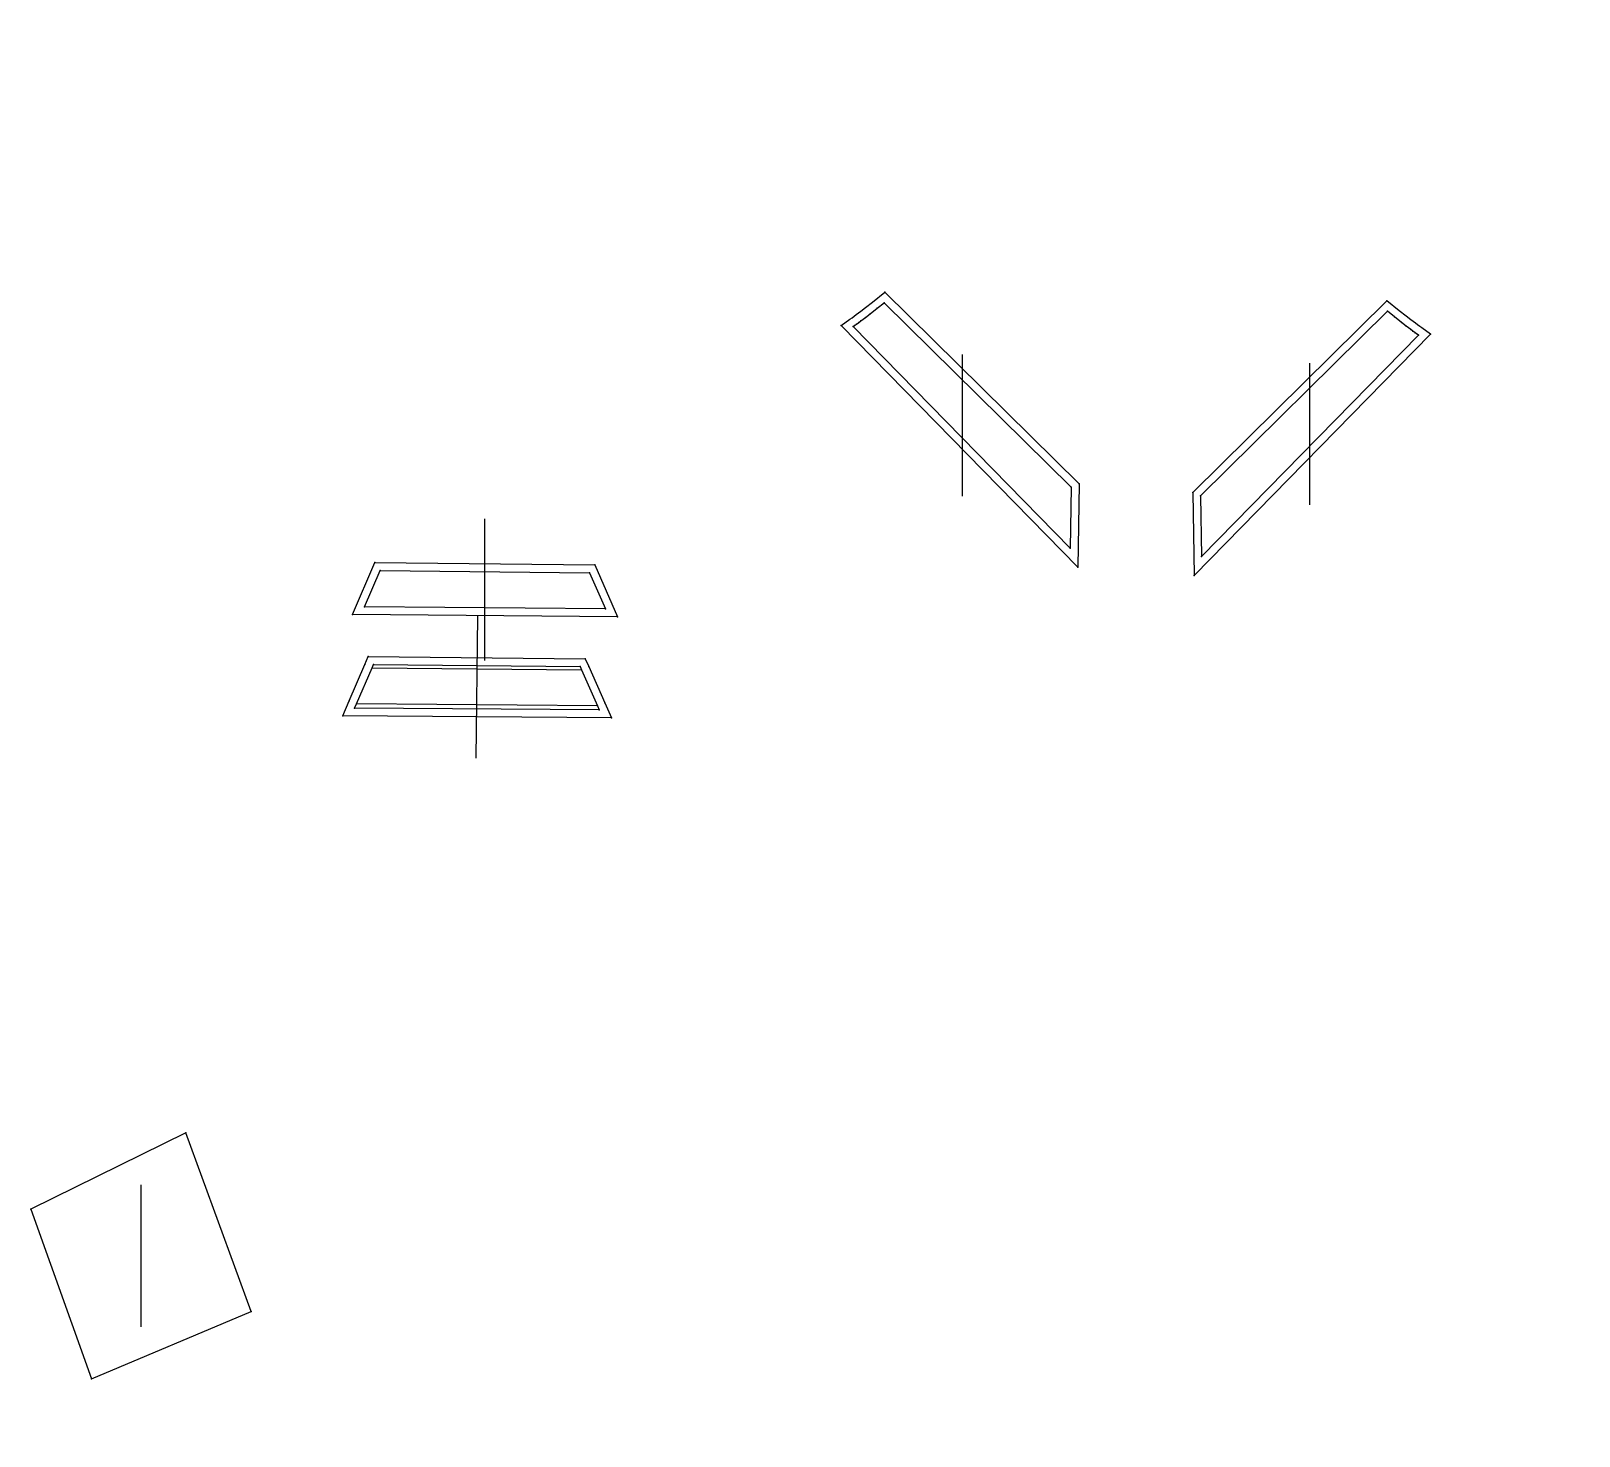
# Model space of a CAD drawing. Extents: x -1492 to 2395, y 0 to 4741.
# Drawn here: x -1492 to 473, y 2491 to 4274 of the extents above; entities that cross this region are included whole.
import ezdxf

# ---------------------------------------------------------------- set-up
doc = ezdxf.new("R2010")
doc.units = 0

# ---------------------------------------------------------------- blocks, each defined once
blk = doc.blocks.new('L Sleeve Refective Patch_M')
at = {"layer": '1'}
blk.add_lwpolyline([(-794.855042, 3467.579102), (-793.02124, 3463.41748), (-772.859802, 3417.662598), (-770.597595, 3412.528809), (-1080.963379, 3414.903564), (-1078.674805, 3420.212646), (-1058.884399, 3466.129395), (-1057.202026, 3470.032715)], close=True, dxfattribs=at)
at = {"layer": '14'}
blk.add_lwpolyline([(-788.307007, 3477.518555), (-783.891907, 3467.498779), (-763.708862, 3421.694824), (-755.211182, 3402.410156), (-1096.113525, 3405.019287), (-1087.858032, 3424.170898), (-1068.067749, 3470.087402), (-1063.754639, 3480.094727), (-788.307007, 3477.518066)], close=True, dxfattribs=at)
at = {"layer": '2'}
for p in [(-1063.754639, 3480.094727), (-788.307007, 3477.518555), (-788.307007, 3477.518066), (-1068.067749, 3470.087402), (-1058.884399, 3466.129395), (-1058.884399, 3466.129395), (-1057.202026, 3470.032715), (-794.855042, 3467.579102), (-793.02124, 3463.41748), (-793.02124, 3463.41748), (-783.891907, 3467.498779), (-1087.858032, 3424.170898), (-1078.674805, 3420.212646), (-1078.674805, 3420.212646), (-763.708862, 3421.694824), (-1096.113525, 3405.019287), (-1080.963379, 3414.903564), (-772.859802, 3417.662598), (-772.859802, 3417.662598), (-770.597595, 3412.528809), (-755.211182, 3402.410156)]:
    blk.add_point(p, dxfattribs=at)
at = {"layer": '7'}
blk.add_line((-926.790283, 3351.286377), (-924.770752, 3531.275146), dxfattribs=at)
at = {"layer": '8'}
for points in [[(-1058.884399, 3466.129395), (-793.02124, 3463.41748)], [(-772.859802, 3417.662598), (-1078.674805, 3420.212646)]]:
    blk.add_lwpolyline(points, dxfattribs=at)
blk = doc.blocks.new('L Sleeve Under Reflective Panel_M')
at = {"layer": '1'}
blk.add_lwpolyline([(-1068.507446, 3543.348877), (-1048.717041, 3589.265625), (-782.853882, 3586.553711), (-762.692444, 3540.798828)], close=True, dxfattribs=at)
at = {"layer": '14'}
blk.add_lwpolyline([(-1083.652588, 3533.474609), (-1055.267212, 3599.333008), (-776.303284, 3596.487305), (-747.301514, 3530.669922), (-1083.652466, 3533.474609)], close=True, dxfattribs=at)
at = {"layer": '2'}
for p in [(-1055.267212, 3599.333008), (-776.303284, 3596.487305), (-1048.717041, 3589.265625), (-782.853882, 3586.553711), (-1068.507446, 3543.348877), (-762.692444, 3540.798828), (-1083.652588, 3533.474609), (-1083.652466, 3533.474609), (-747.301514, 3530.669922)]:
    blk.add_point(p, dxfattribs=at)
at = {"layer": '7'}
blk.add_line((-915.599976, 3475.032227), (-915.599976, 3655.032227), dxfattribs=at)
blk = doc.blocks.new('LHS Elbow Patch_1_M')
at = {"layer": '1'}
blk.add_lwpolyline([(-1414.732178, 2563.958008), (-1212.276367, 2649.523682), (-1295.093506, 2876.01001), (-1491.664551, 2779.045898)], close=True, dxfattribs=at)
at = {"layer": '2'}
for p in [(-1295.093506, 2876.01001), (-1491.664551, 2779.045898), (-1212.276367, 2649.523682), (-1414.732178, 2563.958008)]:
    blk.add_point(p, dxfattribs=at)
at = {"layer": '7'}
blk.add_line((-1351.970459, 2629.983887), (-1351.970459, 2809.983887), dxfattribs=at)
blk = doc.blocks.new('R Front Under Reflective Panel_M')
at = {"layer": '1'}
blk.add_lwpolyline([(-448.441193, 3898.793701), (-446.756958, 3899.998047), (-444.02597, 3901.964844), (-441.315948, 3903.960449), (-438.613159, 3905.96582), (-432.629883, 3910.485352), (-426.696747, 3915.071045), (-417.816925, 3922.072266), (-408.980072, 3929.127686), (-171.940491, 3695.213867), (-173.131668, 3617.928467)], close=True, dxfattribs=at)
at = {"layer": '14'}
blk.add_lwpolyline([(-463.758301, 3900.134521), (-452.609375, 3908.106689), (-449.901672, 3910.056885), (-447.25824, 3912.003418), (-444.619629, 3913.960938), (-438.691162, 3918.439209), (-432.857483, 3922.947998), (-424.025208, 3929.911865), (-408.278107, 3942.484375), (-161.875839, 3699.331055), (-163.502075, 3593.819336), (-463.758301, 3900.134277)], close=True, dxfattribs=at)
at = {"layer": '2'}
for p in [(-408.980072, 3929.127686), (-408.278107, 3942.484375), (-463.758301, 3900.134521), (-463.758301, 3900.134277), (-448.441193, 3898.793701), (-171.940491, 3695.213867), (-161.875839, 3699.331055), (-173.131668, 3617.928467), (-163.502075, 3593.819336)]:
    blk.add_point(p, dxfattribs=at)
at = {"layer": '3'}
for p in [(-432.629883, 3910.485352), (-426.696747, 3915.071045), (-417.816925, 3922.072266), (-446.756958, 3899.998047), (-444.02597, 3901.964844), (-441.315948, 3903.960449), (-438.613159, 3905.96582)]:
    blk.add_point(p, dxfattribs=at)
at = {"layer": '7'}
blk.add_line((-310.190857, 3863.528076), (-310.190857, 3683.528076), dxfattribs=at)
blk = doc.blocks.new('L Front Under Reflective Panel_M')
at = {"layer": '1'}
blk.add_lwpolyline([(268.97171, 3887.832275), (267.287476, 3889.036621), (264.556488, 3891.003418), (261.846466, 3892.999023), (259.143677, 3895.004395), (253.1604, 3899.523926), (247.227264, 3904.109619), (238.347443, 3911.11084), (229.51059, 3918.16626), (-7.528992, 3684.252441), (-6.337814, 3606.967041)], close=True, dxfattribs=at)
at = {"layer": '14'}
blk.add_lwpolyline([(284.288818, 3889.173096), (273.139893, 3897.145264), (270.432159, 3899.095215), (267.789001, 3901.041748), (265.150269, 3902.999512), (259.221649, 3907.477783), (253.388046, 3911.986572), (244.55574, 3918.950439), (228.808701, 3931.522705), (-17.593643, 3688.369629), (-15.967407, 3582.85791), (284.288849, 3889.172852)], close=True, dxfattribs=at)
at = {"layer": '2'}
for p in [(228.808701, 3931.522705), (229.51059, 3918.16626), (268.97171, 3887.832275), (284.288818, 3889.173096), (284.288849, 3889.172852), (-17.593643, 3688.369629), (-7.528992, 3684.252441), (-6.337814, 3606.967041), (-15.967407, 3582.85791)]:
    blk.add_point(p, dxfattribs=at)
at = {"layer": '3'}
for p in [(238.347443, 3911.11084), (247.227264, 3904.109619), (253.1604, 3899.523926), (259.143677, 3895.004395), (261.846466, 3892.999023), (264.556488, 3891.003418), (267.287476, 3889.036621)]:
    blk.add_point(p, dxfattribs=at)
at = {"layer": '7'}
blk.add_line((130.721344, 3852.56665), (130.721375, 3672.56665), dxfattribs=at)

msp = doc.modelspace()

# ---------------------------------------------------------------- block references
at = {"layer": '1'}
for name in ['R Front Under Reflective Panel_M', 'L Front Under Reflective Panel_M', 'L Sleeve Under Reflective Panel_M', 'L Sleeve Refective Patch_M', 'LHS Elbow Patch_1_M']:
    msp.add_blockref(name, (0, 0), dxfattribs=at)

doc.saveas('drawing.dxf')
